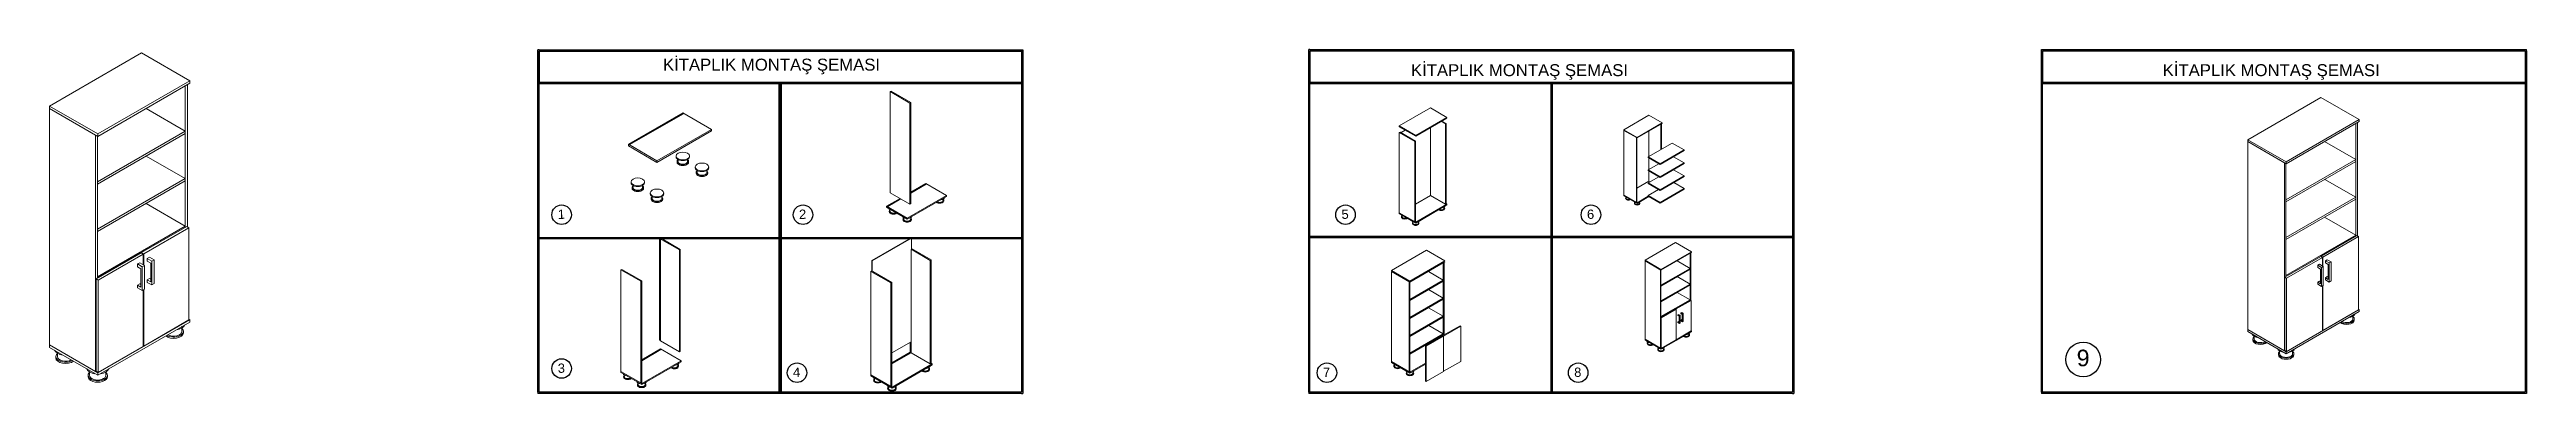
# Model space of a CAD drawing. Header units: millimetres. Extents: x -2947 to 26547, y -4851 to -1228.
# Drawn here: x 11301 to 26547, y -4851 to -2736 of the extents above; entities that cross this region are included whole.
import ezdxf

# ---------------------------------------------------------------- set-up
doc = ezdxf.new("R2010")
doc.units = ezdxf.units.MM
doc.styles.get("Standard").update_dxf_attribs({"font": 'arial.ttf'})

msp = doc.modelspace()

# ---------------------------------------------------------------- texts
for s, height, p in [('1', 57.1, (14430, -3778, -1134)), ('2', 57.1, (15915, -3778, -1134)), ('5', 57.1, (19254, -3778, -1134)), ('6', 57.1, (20765, -3778, -1134)), ('3', 57.1, (14430, -4725, -1134)), ('4', 57.1, (15878, -4750, -1134)), ('7', 57.1, (19140, -4750, -1134)), ('8', 57.1, (20686, -4750, -1134)), ('9', 102, (23780, -4685, -1134))]:
    msp.add_text(s, height=height, rotation=1.1855).set_placement(p)
at = {"char_height": 73.56, "attachment_point": 1}
for insert in [(15077, -2792, -1134), (19681, -2826, -1134), (24308, -2826, -1134)]:
    msp.add_mtext_dynamic_manual_height_columns('KİTAPLIK MONTAŞ ŞEMASI', width=1470.69, gutter_width=368, heights=[0], dxfattribs=dict(at, insert=insert))

# ---------------------------------------------------------------- linework, layer by layer
for p, q in [((14307, -2744, -1134), (14307, -2738, -1134)), ((14314, -2738, -1134), (14307, -2738, -1134)), ((14307, -4844, -1134), (14307, -2744, -1134)), ((14314, -2738, -1134), (17284, -2738, -1134)), ((14314, -4844, -1134), (14314, -2744, -1134)), ((14314, -2744, -1134), (14314, -2944, -1134)), ((17284, -2738, -1134), (17292, -2738, -1134)), ((17284, -2744, -1134), (17284, -4844, -1134)), ((17292, -2738, -1134), (17292, -2744, -1134)), ((17292, -2744, -1134), (17292, -4844, -1134)), ((19052, -2744, -1134), (19052, -2736, -1134)), ((19059, -2736, -1134), (19052, -2736, -1134)), ((19052, -4844, -1134), (19052, -2744, -1134)), ((19059, -2736, -1134), (22029, -2736, -1134)), ((19059, -4844, -1134), (19059, -2744, -1134)), ((19059, -2744, -1134), (22029, -2744, -1134)), ((19059, -2744, -1134), (19059, -2944, -1134)), ((22029, -2736, -1134), (22037, -2736, -1134)), ((22029, -2744, -1134), (22029, -4844, -1134)), ((22037, -2744, -1134), (22037, -2736, -1134)), ((22037, -2744, -1134), (22037, -4844, -1134)), ((23562, -2736, -1134), (26547, -2736, -1134)), ((23562, -2744, -1134), (23562, -2736, -1134)), ((23562, -2744, -1134), (23562, -2944, -1134)), ((23562, -4844, -1134), (23562, -2744, -1134)), ((23569, -4844, -1134), (23569, -2744, -1134)), ((23569, -2744, -1134), (26539, -2744, -1134)), ((23569, -2744, -1134), (23569, -2944, -1134)), ((26539, -2744, -1134), (26539, -4844, -1134)), ((26547, -2744, -1134), (26547, -2736, -1134)), ((26547, -2744, -1134), (26547, -4844, -1134)), ((14314, -2746, -1134), (17284, -2746, -1134)), ((14314, -2746, -1134), (17284, -2746, -1134)), ((14314, -2936, -1134), (17284, -2936, -1134)), ((14314, -2944, -1134), (17284, -2944, -1134)), ((15792, -4844, -1134), (15792, -2944, -1134)), ((15799, -4844, -1134), (15799, -2944, -1134)), ((15807, -4844, -1134), (15807, -2944, -1134)), ((19059, -2936, -1134), (22029, -2936, -1134)), ((19059, -2944, -1134), (22029, -2944, -1134)), ((20544, -4844, -1134), (20544, -2944, -1134)), ((20552, -4844, -1134), (20552, -2944, -1134)), ((23569, -2936, -1134), (26539, -2936, -1134)), ((23569, -2944, -1134), (26539, -2944, -1134)), ((17284, -3894, -1134), (14314, -3894, -1134)), ((17284, -3901, -1134), (14314, -3901, -1134)), ((22029, -3886, -1134), (19059, -3886, -1134)), ((22029, -3894, -1134), (19059, -3894, -1134)), ((14307, -4844, -1134), (14307, -4851, -1134)), ((14314, -4851, -1134), (14307, -4851, -1134)), ((17284, -4844, -1134), (14314, -4844, -1134)), ((17284, -4851, -1134), (14314, -4851, -1134)), ((17284, -4851, -1134), (17292, -4851, -1134)), ((17292, -4844, -1134), (17292, -4851, -1134)), ((19052, -4844, -1134), (19052, -4851, -1134)), ((19059, -4851, -1134), (19052, -4851, -1134)), ((22029, -4844, -1134), (19059, -4844, -1134)), ((22029, -4851, -1134), (19059, -4851, -1134)), ((22029, -4851, -1134), (22037, -4851, -1134)), ((22037, -4844, -1134), (22037, -4851, -1134)), ((23562, -4844, -1134), (23562, -4851, -1134)), ((26547, -4851, -1134), (23562, -4851, -1134)), ((26539, -4844, -1134), (23569, -4844, -1134)), ((26547, -4844, -1134), (26547, -4851, -1134))]:
    msp.add_line(p, q)
at = {"color": 0, "linetype": 'Continuous', "lineweight": 0, "extrusion": (1.11022e-16, 0.816497, 0.57735)}
for p, q in [((11867, -2757, -1134), (11301, -3084, -1134)), ((12164, -2929, -1134), (11867, -2757, -1134)), ((11598, -3255, -1134), (12164, -2929, -1134)), ((12164, -2943, -1134), (11598, -3270, -1134)), ((12137, -3830, -1134), (12137, -2959, -1134)), ((12150, -2951, -1134), (12150, -3827, -1134)), ((12164, -2929, -1134), (12164, -2943, -1134)), ((16476, -2995, -1134), (16481, -2992, -1134)), ((16476, -3617, -1134), (16476, -2995, -1134)), ((16476, -2995, -1134), (16597, -3065, -1134)), ((16602, -3062, -1134), (16481, -2992, -1134)), ((25282, -3031, -1134), (24832, -3291, -1134)), ((25518, -3167, -1134), (25282, -3031, -1134)), ((11301, -3084, -1134), (11598, -3255, -1134)), ((11301, -3084, -1134), (11301, -3098, -1134)), ((11301, -4553, -1134), (11301, -3098, -1134)), ((11301, -3098, -1134), (11584, -3262, -1134)), ((11598, -3270, -1134), (11301, -3098, -1134)), ((11895, -3098, -1134), (12137, -3238, -1134)), ((15199, -3126, -1134), (14864, -3319, -1134)), ((14872, -3320, -1134), (15200, -3130, -1134)), ((15203, -3132, -1134), (14874, -3321, -1134)), ((15375, -3227, -1134), (15199, -3126, -1134)), ((15200, -3130, -1134), (15203, -3132, -1134)), ((15200, -3130, -1134), (15200, -3133, -1134)), ((16597, -3065, -1134), (16602, -3062, -1134)), ((16597, -3065, -1134), (16597, -3687, -1134)), ((16602, -3683, -1134), (16602, -3062, -1134)), ((19801, -3095, -1134), (19609, -3206, -1134)), ((19710, -3264, -1134), (19902, -3153, -1134)), ((19902, -3158, -1134), (19710, -3269, -1134)), ((19902, -3153, -1134), (19801, -3095, -1134)), ((19893, -3193, -1134), (19867, -3179, -1134)), ((19871, -3176, -1134), (19897, -3191, -1134)), ((19897, -3191, -1134), (19893, -3193, -1134)), ((19893, -3687, -1134), (19893, -3193, -1134)), ((19897, -3191, -1134), (19897, -3684, -1134)), ((21146, -3140, -1134), (20992, -3229, -1134)), ((21073, -3276, -1134), (21228, -3187, -1134)), ((21228, -3191, -1134), (21073, -3280, -1134)), ((21228, -3187, -1134), (21146, -3140, -1134)), ((21220, -3351, -1134), (21220, -3195, -1134)), ((21224, -3193, -1134), (21224, -3349, -1134)), ((21228, -3187, -1134), (21228, -3191, -1134)), ((25068, -3427, -1134), (25518, -3167, -1134)), ((25518, -3179, -1134), (25068, -3439, -1134)), ((25497, -3884, -1134), (25497, -3191, -1134)), ((25507, -3185, -1134), (25507, -3881, -1134)), ((25518, -3167, -1134), (25518, -3179, -1134)), ((11584, -3262, -1134), (11584, -4717, -1134)), ((12137, -3238, -1134), (11597, -3550, -1134)), ((11597, -3565, -1134), (12137, -3253, -1134)), ((11597, -4142, -1134), (11597, -3269, -1134)), ((11598, -3255, -1134), (11598, -3270, -1134)), ((12137, -3238, -1134), (12137, -3253, -1134)), ((14864, -3319, -1134), (15040, -3421, -1134)), ((14864, -3328, -1134), (14864, -3319, -1134)), ((15040, -3430, -1134), (14864, -3328, -1134)), ((14874, -3321, -1134), (14872, -3320, -1134)), ((15040, -3421, -1134), (15375, -3227, -1134)), ((15375, -3236, -1134), (15040, -3430, -1134)), ((15375, -3236, -1134), (15375, -3227, -1134)), ((19609, -3206, -1134), (19710, -3264, -1134)), ((19609, -3206, -1134), (19609, -3211, -1134)), ((19710, -3269, -1134), (19609, -3211, -1134)), ((19609, -3246, -1134), (19614, -3244, -1134)), ((19609, -3740, -1134), (19609, -3246, -1134)), ((19609, -3246, -1134), (19705, -3302, -1134)), ((19709, -3299, -1134), (19614, -3244, -1134)), ((19618, -3247, -1134), (19645, -3231, -1134)), ((19646, -3232, -1134), (19620, -3247, -1134)), ((19705, -3302, -1134), (19709, -3299, -1134)), ((19705, -3302, -1134), (19705, -3795, -1134)), ((19709, -3793, -1134), (19709, -3299, -1134)), ((19710, -3264, -1134), (19710, -3269, -1134)), ((19801, -3217, -1134), (19801, -3634, -1134)), ((20992, -3229, -1134), (21073, -3276, -1134)), ((20992, -3229, -1134), (20992, -3233, -1134)), ((20992, -3631, -1134), (20992, -3233, -1134)), ((20992, -3233, -1134), (21069, -3278, -1134)), ((21073, -3280, -1134), (20992, -3233, -1134)), ((21069, -3278, -1134), (21069, -3676, -1134)), ((21072, -3674, -1134), (21072, -3280, -1134)), ((21073, -3276, -1134), (21073, -3280, -1134)), ((21141, -3396, -1134), (21289, -3311, -1134)), ((21146, -3238, -1134), (21146, -3393, -1134)), ((21362, -3353, -1134), (21215, -3439, -1134)), ((21289, -3311, -1134), (21362, -3353, -1134)), ((21362, -3353, -1134), (21362, -3357, -1134)), ((24832, -3291, -1134), (25068, -3427, -1134)), ((24832, -3291, -1134), (24832, -3302, -1134)), ((25068, -3439, -1134), (24832, -3302, -1134)), ((24832, -4459, -1134), (24832, -3302, -1134)), ((24832, -3302, -1134), (25057, -3432, -1134)), ((25304, -3302, -1134), (25497, -3413, -1134)), ((11897, -3391, -1134), (12137, -3530, -1134)), ((15040, -3430, -1134), (15040, -3421, -1134)), ((15158, -3395, -1134), (15158, -3391, -1134)), ((15164, -3424, -1134), (15164, -3429, -1134)), ((15170, -3412, -1134), (15170, -3424, -1134)), ((15229, -3412, -1134), (15229, -3424, -1134)), ((15235, -3424, -1134), (15235, -3429, -1134)), ((15241, -3395, -1134), (15241, -3391, -1134)), ((15275, -3463, -1134), (15275, -3458, -1134)), ((15281, -3492, -1134), (15281, -3497, -1134)), ((15287, -3480, -1134), (15287, -3492, -1134)), ((15346, -3480, -1134), (15346, -3492, -1134)), ((15352, -3492, -1134), (15352, -3497, -1134)), ((15358, -3463, -1134), (15358, -3458, -1134)), ((21215, -3439, -1134), (21141, -3396, -1134)), ((21141, -3396, -1134), (21141, -3400, -1134)), ((21141, -3400, -1134), (21215, -3443, -1134)), ((21141, -3476, -1134), (21207, -3438, -1134)), ((21215, -3519, -1134), (21141, -3476, -1134)), ((21141, -3476, -1134), (21141, -3480, -1134)), ((21141, -3480, -1134), (21215, -3523, -1134)), ((21146, -3403, -1134), (21146, -3473, -1134)), ((21146, -3483, -1134), (21146, -3546, -1134)), ((21215, -3443, -1134), (21362, -3357, -1134)), ((21362, -3433, -1134), (21215, -3519, -1134)), ((21215, -3523, -1134), (21362, -3437, -1134)), ((21215, -3439, -1134), (21215, -3443, -1134)), ((21297, -3395, -1134), (21362, -3433, -1134)), ((21297, -3475, -1134), (21362, -3513, -1134)), ((21362, -3433, -1134), (21362, -3437, -1134)), ((25057, -3432, -1134), (25057, -4589, -1134)), ((25497, -3413, -1134), (25067, -3661, -1134)), ((25067, -3673, -1134), (25497, -3425, -1134)), ((25067, -4132, -1134), (25067, -3438, -1134)), ((25068, -3427, -1134), (25068, -3439, -1134)), ((25497, -3413, -1134), (25497, -3425, -1134)), ((12137, -3530, -1134), (11597, -3841, -1134)), ((11597, -3856, -1134), (12137, -3544, -1134)), ((11597, -3550, -1134), (11597, -3565, -1134)), ((12137, -3530, -1134), (12137, -3544, -1134)), ((14881, -3555, -1134), (14881, -3550, -1134)), ((14887, -3584, -1134), (14887, -3589, -1134)), ((14893, -3572, -1134), (14893, -3584, -1134)), ((14952, -3572, -1134), (14952, -3584, -1134)), ((14958, -3584, -1134), (14958, -3589, -1134)), ((14964, -3555, -1134), (14964, -3550, -1134)), ((14998, -3623, -1134), (14998, -3618, -1134)), ((15004, -3652, -1134), (15004, -3657, -1134)), ((15010, -3640, -1134), (15010, -3652, -1134)), ((15069, -3640, -1134), (15069, -3652, -1134)), ((15075, -3652, -1134), (15075, -3657, -1134)), ((15081, -3623, -1134), (15081, -3618, -1134)), ((16536, -3652, -1134), (16453, -3699, -1134)), ((16459, -3700, -1134), (16539, -3654, -1134)), ((16541, -3655, -1134), (16461, -3701, -1134)), ((16597, -3687, -1134), (16476, -3617, -1134)), ((16580, -3773, -1134), (16822, -3633, -1134)), ((16822, -3639, -1134), (16580, -3779, -1134)), ((16695, -3560, -1134), (16602, -3614, -1134)), ((16602, -3618, -1134), (16696, -3563, -1134)), ((16698, -3564, -1134), (16602, -3620, -1134)), ((16822, -3633, -1134), (16695, -3560, -1134)), ((16696, -3563, -1134), (16698, -3564, -1134)), ((16696, -3563, -1134), (16696, -3565, -1134)), ((16801, -3655, -1134), (16801, -3664, -1134)), ((16822, -3639, -1134), (16822, -3633, -1134)), ((19801, -3634, -1134), (19709, -3687, -1134)), ((19801, -3634, -1134), (19893, -3687, -1134)), ((21069, -3676, -1134), (20992, -3631, -1134)), ((20992, -3631, -1134), (21073, -3678, -1134)), ((20992, -3635, -1134), (20992, -3631, -1134)), ((21073, -3682, -1134), (20992, -3635, -1134)), ((21002, -3651, -1134), (21002, -3653, -1134)), ((21005, -3645, -1134), (21005, -3651, -1134)), ((21146, -3546, -1134), (21072, -3588, -1134)), ((21073, -3678, -1134), (21142, -3638, -1134)), ((21145, -3640, -1134), (21073, -3682, -1134)), ((21141, -3556, -1134), (21207, -3518, -1134)), ((21215, -3599, -1134), (21141, -3556, -1134)), ((21141, -3556, -1134), (21141, -3560, -1134)), ((21141, -3560, -1134), (21215, -3603, -1134)), ((21141, -3634, -1134), (21205, -3597, -1134)), ((21215, -3676, -1134), (21141, -3634, -1134)), ((21141, -3634, -1134), (21141, -3638, -1134)), ((21141, -3638, -1134), (21215, -3680, -1134)), ((21146, -3546, -1134), (21153, -3549, -1134)), ((21362, -3513, -1134), (21215, -3599, -1134)), ((21215, -3603, -1134), (21362, -3517, -1134)), ((21215, -3519, -1134), (21215, -3523, -1134)), ((21362, -3591, -1134), (21215, -3676, -1134)), ((21215, -3680, -1134), (21362, -3595, -1134)), ((21215, -3599, -1134), (21215, -3603, -1134)), ((21299, -3554, -1134), (21362, -3591, -1134)), ((21362, -3513, -1134), (21362, -3517, -1134)), ((21362, -3591, -1134), (21362, -3595, -1134)), ((25497, -3645, -1134), (25067, -3893, -1134)), ((25067, -3905, -1134), (25497, -3657, -1134)), ((25306, -3535, -1134), (25497, -3645, -1134)), ((25497, -3645, -1134), (25497, -3657, -1134)), ((11897, -3683, -1134), (12137, -3822, -1134)), ((16453, -3699, -1134), (16580, -3773, -1134)), ((16453, -3706, -1134), (16453, -3699, -1134)), ((16580, -3779, -1134), (16453, -3706, -1134)), ((16461, -3701, -1134), (16459, -3700, -1134)), ((16470, -3730, -1134), (16470, -3734, -1134)), ((16474, -3721, -1134), (16474, -3730, -1134)), ((16555, -3779, -1134), (16555, -3783, -1134)), ((16559, -3770, -1134), (16559, -3779, -1134)), ((16580, -3779, -1134), (16580, -3773, -1134)), ((16597, -3687, -1134), (16602, -3683, -1134)), ((16602, -3770, -1134), (16602, -3779, -1134)), ((16606, -3779, -1134), (16606, -3783, -1134)), ((16805, -3664, -1134), (16805, -3667, -1134)), ((19609, -3740, -1134), (19710, -3798, -1134)), ((19609, -3745, -1134), (19609, -3740, -1134)), ((19705, -3795, -1134), (19609, -3740, -1134)), ((19710, -3803, -1134), (19609, -3745, -1134)), ((19622, -3764, -1134), (19622, -3767, -1134)), ((19626, -3757, -1134), (19626, -3764, -1134)), ((19690, -3803, -1134), (19690, -3806, -1134)), ((19693, -3796, -1134), (19693, -3803, -1134)), ((19705, -3795, -1134), (19709, -3793, -1134)), ((19710, -3798, -1134), (19902, -3687, -1134)), ((19902, -3692, -1134), (19710, -3803, -1134)), ((19710, -3803, -1134), (19710, -3798, -1134)), ((19727, -3796, -1134), (19727, -3803, -1134)), ((19730, -3803, -1134), (19730, -3806, -1134)), ((19885, -3705, -1134), (19885, -3712, -1134)), ((19889, -3712, -1134), (19889, -3714, -1134)), ((19897, -3684, -1134), (19893, -3687, -1134)), ((19902, -3687, -1134), (19897, -3684, -1134)), ((19902, -3692, -1134), (19902, -3687, -1134)), ((21056, -3682, -1134), (21056, -3684, -1134)), ((21059, -3676, -1134), (21059, -3682, -1134)), ((21069, -3676, -1134), (21072, -3674, -1134)), ((21073, -3682, -1134), (21073, -3678, -1134)), ((21086, -3676, -1134), (21086, -3682, -1134)), ((21089, -3682, -1134), (21089, -3684, -1134)), ((21215, -3676, -1134), (21215, -3680, -1134)), ((25067, -3661, -1134), (25067, -3673, -1134)), ((25305, -3767, -1134), (25497, -3878, -1134)), ((12137, -3822, -1134), (11597, -4134, -1134)), ((11597, -3841, -1134), (11597, -3856, -1134)), ((11868, -3985, -1134), (12146, -3825, -1134)), ((12159, -3832, -1134), (11881, -3992, -1134)), ((12137, -3822, -1134), (12137, -3830, -1134)), ((12146, -3825, -1134), (12159, -3832, -1134)), ((12159, -3832, -1134), (12159, -4399, -1134)), ((15062, -3895, -1134), (15056, -3898, -1134)), ((15178, -3969, -1134), (15056, -3898, -1134)), ((15056, -3898, -1134), (15056, -4524, -1134)), ((15060, -4526, -1134), (15060, -3903, -1134)), ((15060, -3903, -1134), (15061, -3904, -1134)), ((15061, -3904, -1134), (15061, -4527, -1134)), ((15062, -3895, -1134), (15183, -3965, -1134)), ((16363, -4034, -1134), (16605, -3895, -1134)), ((16607, -3896, -1134), (16365, -4035, -1134)), ((16605, -3895, -1134), (16607, -3896, -1134)), ((16607, -3896, -1134), (16607, -3963, -1134)), ((16607, -3960, -1134), (16728, -4030, -1134)), ((21309, -3923, -1134), (21122, -4031, -1134)), ((21408, -3980, -1134), (21309, -3923, -1134)), ((25497, -3878, -1134), (25067, -4126, -1134)), ((25067, -3893, -1134), (25067, -3905, -1134)), ((25283, -4007, -1134), (25504, -3880, -1134)), ((25514, -3886, -1134), (25293, -4013, -1134)), ((25497, -3878, -1134), (25497, -3884, -1134)), ((25504, -3880, -1134), (25514, -3886, -1134)), ((25514, -3886, -1134), (25514, -4337, -1134)), ((11588, -4147, -1134), (11866, -3987, -1134)), ((11878, -3994, -1134), (11600, -4155, -1134)), ((11843, -4055, -1134), (11857, -4047, -1134)), ((11843, -4055, -1134), (11843, -4072, -1134)), ((11843, -4055, -1134), (11871, -4072, -1134)), ((11843, -4072, -1134), (11864, -4084, -1134)), ((11885, -4064, -1134), (11857, -4047, -1134)), ((11864, -4198, -1134), (11864, -4084, -1134)), ((11866, -3987, -1134), (11878, -3994, -1134)), ((11881, -3992, -1134), (11868, -3985, -1134)), ((11868, -3985, -1134), (11868, -3988, -1134)), ((11871, -4072, -1134), (11885, -4064, -1134)), ((11871, -4219, -1134), (11871, -4072, -1134)), ((11878, -3994, -1134), (11878, -4059, -1134)), ((11881, -3992, -1134), (11881, -4061, -1134)), ((11885, -4210, -1134), (11885, -4064, -1134)), ((11902, -4021, -1134), (11916, -4013, -1134)), ((11902, -4021, -1134), (11902, -4037, -1134)), ((11902, -4021, -1134), (11931, -4037, -1134)), ((11902, -4037, -1134), (11924, -4050, -1134)), ((11945, -4029, -1134), (11916, -4013, -1134)), ((11924, -4164, -1134), (11924, -4050, -1134)), ((11931, -4037, -1134), (11945, -4029, -1134)), ((11931, -4184, -1134), (11931, -4037, -1134)), ((11945, -4176, -1134), (11945, -4029, -1134)), ((14818, -4091, -1134), (14824, -4088, -1134)), ((14818, -4717, -1134), (14818, -4091, -1134)), ((14818, -4091, -1134), (14940, -4161, -1134)), ((14946, -4158, -1134), (14824, -4088, -1134)), ((15183, -3965, -1134), (15178, -3969, -1134)), ((15178, -4595, -1134), (15178, -3969, -1134)), ((15183, -3965, -1134), (15183, -4591, -1134)), ((16357, -4101, -1134), (16362, -4098, -1134)), ((16357, -4737, -1134), (16357, -4101, -1134)), ((16357, -4101, -1134), (16480, -4172, -1134)), ((16363, -4098, -1134), (16362, -4098, -1134)), ((16365, -4035, -1134), (16363, -4034, -1134)), ((16363, -4034, -1134), (16363, -4101, -1134)), ((16365, -4035, -1134), (16365, -4102, -1134)), ((16486, -4169, -1134), (16368, -4101, -1134)), ((16722, -4033, -1134), (16604, -3964, -1134)), ((16604, -3968, -1134), (16604, -4601, -1134)), ((16728, -4030, -1134), (16722, -4033, -1134)), ((16722, -4669, -1134), (16722, -4033, -1134)), ((16728, -4030, -1134), (16728, -4666, -1134)), ((19777, -3971, -1134), (19562, -4095, -1134)), ((19562, -4095, -1134), (19675, -4161, -1134)), ((19675, -4166, -1134), (19562, -4101, -1134)), ((19562, -4655, -1134), (19562, -4101, -1134)), ((19562, -4101, -1134), (19670, -4163, -1134)), ((19675, -4161, -1134), (19890, -4036, -1134)), ((19890, -4042, -1134), (19675, -4166, -1134)), ((19890, -4036, -1134), (19777, -3971, -1134)), ((19788, -4101, -1134), (19880, -4154, -1134)), ((19880, -4494, -1134), (19880, -4048, -1134)), ((19885, -4045, -1134), (19885, -4491, -1134)), ((21122, -4031, -1134), (21220, -4088, -1134)), ((21122, -4031, -1134), (21122, -4036, -1134)), ((21220, -4093, -1134), (21122, -4036, -1134)), ((21122, -4518, -1134), (21122, -4036, -1134)), ((21122, -4036, -1134), (21216, -4090, -1134)), ((21216, -4090, -1134), (21216, -4573, -1134)), ((21220, -4088, -1134), (21408, -3980, -1134)), ((21408, -3985, -1134), (21220, -4093, -1134)), ((21399, -4082, -1134), (21220, -4186, -1134)), ((21220, -4191, -1134), (21399, -4087, -1134)), ((21220, -4088, -1134), (21220, -4093, -1134)), ((21220, -4382, -1134), (21220, -4093, -1134)), ((21319, -4036, -1134), (21399, -4082, -1134)), ((21399, -4279, -1134), (21399, -3990, -1134)), ((21399, -4082, -1134), (21399, -4087, -1134)), ((21403, -3987, -1134), (21403, -4278, -1134)), ((21408, -3980, -1134), (21408, -3985, -1134)), ((25060, -4136, -1134), (25281, -4009, -1134)), ((25291, -4015, -1134), (25070, -4142, -1134)), ((25263, -4063, -1134), (25274, -4057, -1134)), ((25263, -4063, -1134), (25263, -4076, -1134)), ((25263, -4063, -1134), (25285, -4076, -1134)), ((25263, -4076, -1134), (25280, -4086, -1134)), ((25296, -4070, -1134), (25274, -4057, -1134)), ((25280, -4177, -1134), (25280, -4086, -1134)), ((25281, -4009, -1134), (25291, -4015, -1134)), ((25293, -4013, -1134), (25283, -4007, -1134)), ((25283, -4007, -1134), (25283, -4010, -1134)), ((25285, -4076, -1134), (25296, -4070, -1134)), ((25285, -4193, -1134), (25285, -4076, -1134)), ((25291, -4015, -1134), (25291, -4067, -1134)), ((25293, -4013, -1134), (25293, -4068, -1134)), ((25296, -4187, -1134), (25296, -4070, -1134)), ((25310, -4036, -1134), (25321, -4029, -1134)), ((25310, -4036, -1134), (25310, -4049, -1134)), ((25310, -4036, -1134), (25332, -4049, -1134)), ((25310, -4049, -1134), (25327, -4059, -1134)), ((25344, -4042, -1134), (25321, -4029, -1134)), ((25327, -4150, -1134), (25327, -4059, -1134)), ((25332, -4049, -1134), (25344, -4042, -1134)), ((25332, -4166, -1134), (25332, -4049, -1134)), ((25344, -4159, -1134), (25344, -4042, -1134)), ((11600, -4155, -1134), (11588, -4147, -1134)), ((11588, -4147, -1134), (11588, -4715, -1134)), ((11597, -4134, -1134), (11597, -4142, -1134)), ((11600, -4155, -1134), (11600, -4722, -1134)), ((11843, -4186, -1134), (11857, -4178, -1134)), ((11864, -4198, -1134), (11843, -4186, -1134)), ((11843, -4186, -1134), (11843, -4202, -1134)), ((11843, -4202, -1134), (11871, -4219, -1134)), ((11857, -4178, -1134), (11864, -4182, -1134)), ((11885, -4210, -1134), (11871, -4219, -1134)), ((11878, -4215, -1134), (11878, -4562, -1134)), ((11881, -4213, -1134), (11881, -4560, -1134)), ((11902, -4152, -1134), (11916, -4144, -1134)), ((11924, -4164, -1134), (11902, -4152, -1134)), ((11902, -4152, -1134), (11902, -4168, -1134)), ((11902, -4168, -1134), (11931, -4184, -1134)), ((11916, -4144, -1134), (11924, -4148, -1134)), ((11945, -4176, -1134), (11931, -4184, -1134)), ((14940, -4161, -1134), (14946, -4158, -1134)), ((14940, -4161, -1134), (14940, -4787, -1134)), ((14946, -4784, -1134), (14946, -4158, -1134)), ((16480, -4172, -1134), (16486, -4169, -1134)), ((16480, -4172, -1134), (16480, -4809, -1134)), ((16486, -4806, -1134), (16486, -4169, -1134)), ((19670, -4163, -1134), (19670, -4718, -1134)), ((19880, -4154, -1134), (19674, -4273, -1134)), ((19674, -4279, -1134), (19880, -4160, -1134)), ((19674, -4715, -1134), (19674, -4166, -1134)), ((19880, -4265, -1134), (19674, -4384, -1134)), ((19675, -4161, -1134), (19675, -4166, -1134)), ((19789, -4213, -1134), (19880, -4265, -1134)), ((19880, -4154, -1134), (19880, -4160, -1134)), ((19880, -4265, -1134), (19880, -4271, -1134)), ((21399, -4179, -1134), (21220, -4282, -1134)), ((21220, -4287, -1134), (21399, -4184, -1134)), ((21220, -4186, -1134), (21220, -4191, -1134)), ((21319, -4133, -1134), (21399, -4179, -1134)), ((21319, -4230, -1134), (21399, -4276, -1134)), ((21399, -4179, -1134), (21399, -4184, -1134)), ((25070, -4142, -1134), (25060, -4136, -1134)), ((25060, -4136, -1134), (25060, -4588, -1134)), ((25067, -4126, -1134), (25067, -4132, -1134)), ((25070, -4142, -1134), (25070, -4593, -1134)), ((25263, -4167, -1134), (25274, -4161, -1134)), ((25280, -4177, -1134), (25263, -4167, -1134)), ((25263, -4167, -1134), (25263, -4180, -1134)), ((25263, -4180, -1134), (25285, -4193, -1134)), ((25274, -4161, -1134), (25280, -4164, -1134)), ((25296, -4187, -1134), (25285, -4193, -1134)), ((25291, -4190, -1134), (25291, -4466, -1134)), ((25293, -4189, -1134), (25293, -4465, -1134)), ((25310, -4140, -1134), (25321, -4133, -1134)), ((25327, -4150, -1134), (25310, -4140, -1134)), ((25310, -4140, -1134), (25310, -4153, -1134)), ((25310, -4153, -1134), (25332, -4166, -1134)), ((25321, -4133, -1134), (25327, -4137, -1134)), ((25344, -4159, -1134), (25332, -4166, -1134)), ((11598, -4725, -1134), (12164, -4398, -1134)), ((12164, -4413, -1134), (11598, -4740, -1134)), ((11881, -4560, -1134), (12159, -4399, -1134)), ((12164, -4398, -1134), (12159, -4395, -1134)), ((12164, -4413, -1134), (12164, -4398, -1134)), ((19674, -4390, -1134), (19880, -4271, -1134)), ((19674, -4273, -1134), (19674, -4279, -1134)), ((19880, -4377, -1134), (19674, -4495, -1134)), ((19674, -4501, -1134), (19880, -4382, -1134)), ((19674, -4384, -1134), (19674, -4390, -1134)), ((19789, -4324, -1134), (19880, -4377, -1134)), ((19880, -4377, -1134), (19880, -4382, -1134)), ((21217, -4384, -1134), (21309, -4331, -1134)), ((21221, -4386, -1134), (21217, -4384, -1134)), ((21217, -4384, -1134), (21217, -4572, -1134)), ((21399, -4276, -1134), (21220, -4379, -1134)), ((21220, -4282, -1134), (21220, -4287, -1134)), ((21220, -4379, -1134), (21220, -4382, -1134)), ((21313, -4333, -1134), (21221, -4386, -1134)), ((21221, -4386, -1134), (21221, -4574, -1134)), ((21309, -4331, -1134), (21313, -4333, -1134)), ((21310, -4330, -1134), (21402, -4277, -1134)), ((21314, -4332, -1134), (21310, -4330, -1134)), ((21310, -4330, -1134), (21310, -4331, -1134)), ((21313, -4333, -1134), (21313, -4521, -1134)), ((21406, -4279, -1134), (21314, -4332, -1134)), ((21314, -4332, -1134), (21314, -4521, -1134)), ((21323, -4368, -1134), (21328, -4365, -1134)), ((21323, -4368, -1134), (21323, -4373, -1134)), ((21323, -4368, -1134), (21333, -4373, -1134)), ((21323, -4373, -1134), (21331, -4377, -1134)), ((21323, -4411, -1134), (21328, -4408, -1134)), ((21331, -4415, -1134), (21323, -4411, -1134)), ((21323, -4411, -1134), (21323, -4416, -1134)), ((21323, -4416, -1134), (21333, -4422, -1134)), ((21338, -4370, -1134), (21328, -4365, -1134)), ((21328, -4408, -1134), (21331, -4410, -1134)), ((21331, -4415, -1134), (21331, -4377, -1134)), ((21333, -4373, -1134), (21338, -4370, -1134)), ((21333, -4422, -1134), (21333, -4373, -1134)), ((21338, -4419, -1134), (21333, -4422, -1134)), ((21338, -4419, -1134), (21338, -4370, -1134)), ((21343, -4356, -1134), (21348, -4354, -1134)), ((21343, -4356, -1134), (21343, -4362, -1134)), ((21343, -4356, -1134), (21353, -4362, -1134)), ((21343, -4362, -1134), (21350, -4366, -1134)), ((21343, -4400, -1134), (21348, -4397, -1134)), ((21350, -4404, -1134), (21343, -4400, -1134)), ((21343, -4400, -1134), (21343, -4405, -1134)), ((21343, -4405, -1134), (21353, -4410, -1134)), ((21357, -4359, -1134), (21348, -4354, -1134)), ((21348, -4397, -1134), (21350, -4398, -1134)), ((21350, -4404, -1134), (21350, -4366, -1134)), ((21353, -4362, -1134), (21357, -4359, -1134)), ((21353, -4410, -1134), (21353, -4362, -1134)), ((21357, -4408, -1134), (21353, -4410, -1134)), ((21357, -4408, -1134), (21357, -4359, -1134)), ((21399, -4276, -1134), (21399, -4279, -1134)), ((21402, -4277, -1134), (21406, -4279, -1134)), ((21406, -4279, -1134), (21406, -4467, -1134)), ((25068, -4596, -1134), (25518, -4336, -1134)), ((25518, -4348, -1134), (25068, -4607, -1134)), ((25293, -4465, -1134), (25514, -4337, -1134)), ((25479, -4377, -1134), (25479, -4393, -1134)), ((25487, -4393, -1134), (25487, -4400, -1134)), ((25518, -4336, -1134), (25514, -4334, -1134)), ((25518, -4348, -1134), (25518, -4336, -1134)), ((11301, -4553, -1134), (11598, -4725, -1134)), ((11301, -4568, -1134), (11301, -4553, -1134)), ((11584, -4717, -1134), (11301, -4553, -1134)), ((11598, -4740, -1134), (11301, -4568, -1134)), ((11600, -4722, -1134), (11878, -4562, -1134)), ((11878, -4558, -1134), (11881, -4560, -1134)), ((12115, -4449, -1134), (12115, -4470, -1134)), ((12125, -4470, -1134), (12125, -4478, -1134)), ((15056, -4524, -1134), (15060, -4526, -1134)), ((15061, -4525, -1134), (15060, -4526, -1134)), ((15061, -4527, -1134), (15178, -4595, -1134)), ((16604, -4534, -1134), (16486, -4602, -1134)), ((16599, -4537, -1134), (16599, -4598, -1134)), ((16602, -4600, -1134), (16602, -4535, -1134)), ((19880, -4485, -1134), (19674, -4603, -1134)), ((19674, -4609, -1134), (19880, -4490, -1134)), ((19674, -4495, -1134), (19674, -4501, -1134)), ((19770, -4558, -1134), (19876, -4497, -1134)), ((19775, -4561, -1134), (19770, -4558, -1134)), ((19770, -4558, -1134), (19770, -4774, -1134)), ((19881, -4499, -1134), (19775, -4561, -1134)), ((19775, -4561, -1134), (19775, -4777, -1134)), ((19789, -4543, -1134), (19792, -4545, -1134)), ((19792, -4433, -1134), (19880, -4485, -1134)), ((19876, -4497, -1134), (19881, -4499, -1134)), ((19877, -4496, -1134), (19983, -4435, -1134)), ((19882, -4499, -1134), (19877, -4496, -1134)), ((19877, -4496, -1134), (19877, -4497, -1134)), ((19880, -4485, -1134), (19880, -4490, -1134)), ((19881, -4499, -1134), (19881, -4716, -1134)), ((19988, -4438, -1134), (19882, -4499, -1134)), ((19882, -4499, -1134), (19882, -4715, -1134)), ((19983, -4435, -1134), (19988, -4438, -1134)), ((19988, -4438, -1134), (19988, -4654, -1134)), ((21122, -4518, -1134), (21220, -4575, -1134)), ((21122, -4523, -1134), (21122, -4518, -1134)), ((21216, -4573, -1134), (21122, -4518, -1134)), ((21220, -4580, -1134), (21122, -4523, -1134)), ((21135, -4542, -1134), (21135, -4545, -1134)), ((21138, -4535, -1134), (21138, -4542, -1134)), ((21204, -4573, -1134), (21204, -4580, -1134)), ((21216, -4573, -1134), (21217, -4572, -1134)), ((21217, -4572, -1134), (21221, -4574, -1134)), ((21220, -4575, -1134), (21408, -4467, -1134)), ((21408, -4472, -1134), (21220, -4580, -1134)), ((21221, -4574, -1134), (21313, -4521, -1134)), ((21237, -4573, -1134), (21237, -4580, -1134)), ((21313, -4520, -1134), (21314, -4521, -1134)), ((21314, -4521, -1134), (21406, -4467, -1134)), ((21392, -4484, -1134), (21392, -4491, -1134)), ((21395, -4491, -1134), (21395, -4494, -1134)), ((21408, -4467, -1134), (21406, -4466, -1134)), ((21408, -4472, -1134), (21408, -4467, -1134)), ((25057, -4589, -1134), (24832, -4459, -1134)), ((24832, -4459, -1134), (25068, -4596, -1134)), ((24832, -4471, -1134), (24832, -4459, -1134)), ((25068, -4607, -1134), (24832, -4471, -1134)), ((24863, -4516, -1134), (24863, -4523, -1134)), ((24871, -4500, -1134), (24871, -4516, -1134)), ((25070, -4593, -1134), (25291, -4466, -1134)), ((25291, -4463, -1134), (25293, -4465, -1134)), ((11340, -4625, -1134), (11340, -4633, -1134)), ((11350, -4605, -1134), (11350, -4625, -1134)), ((11548, -4719, -1134), (11548, -4740, -1134)), ((11584, -4717, -1134), (11588, -4715, -1134)), ((11588, -4715, -1134), (11600, -4722, -1134)), ((11598, -4740, -1134), (11598, -4725, -1134)), ((11648, -4719, -1134), (11648, -4740, -1134)), ((14940, -4787, -1134), (14818, -4717, -1134)), ((14818, -4717, -1134), (14946, -4791, -1134)), ((14818, -4723, -1134), (14818, -4717, -1134)), ((14946, -4797, -1134), (14818, -4723, -1134)), ((15062, -4577, -1134), (14946, -4644, -1134)), ((14946, -4647, -1134), (15062, -4580, -1134)), ((15064, -4581, -1134), (14946, -4650, -1134)), ((14946, -4791, -1134), (15190, -4650, -1134)), ((15190, -4657, -1134), (14946, -4797, -1134)), ((15190, -4650, -1134), (15062, -4577, -1134)), ((15062, -4580, -1134), (15064, -4581, -1134)), ((15062, -4580, -1134), (15062, -4582, -1134)), ((15168, -4672, -1134), (15168, -4681, -1134)), ((15173, -4681, -1134), (15173, -4685, -1134)), ((15183, -4591, -1134), (15178, -4595, -1134)), ((15190, -4657, -1134), (15190, -4650, -1134)), ((16599, -4598, -1134), (16486, -4663, -1134)), ((16486, -4667, -1134), (16604, -4599, -1134)), ((16604, -4601, -1134), (16486, -4669, -1134)), ((16487, -4812, -1134), (16734, -4670, -1134)), ((16734, -4676, -1134), (16487, -4819, -1134)), ((16599, -4598, -1134), (16602, -4600, -1134)), ((16604, -4599, -1134), (16602, -4600, -1134)), ((16604, -4601, -1134), (16722, -4669, -1134)), ((16713, -4692, -1134), (16713, -4701, -1134)), ((16717, -4701, -1134), (16717, -4705, -1134)), ((16728, -4666, -1134), (16722, -4669, -1134)), ((16734, -4670, -1134), (16728, -4666, -1134)), ((16734, -4676, -1134), (16734, -4670, -1134)), ((19562, -4655, -1134), (19675, -4721, -1134)), ((19562, -4661, -1134), (19562, -4655, -1134)), ((19670, -4718, -1134), (19562, -4655, -1134)), ((19675, -4726, -1134), (19562, -4661, -1134)), ((19577, -4683, -1134), (19577, -4686, -1134)), ((19580, -4675, -1134), (19580, -4683, -1134)), ((19656, -4718, -1134), (19656, -4726, -1134)), ((19670, -4718, -1134), (19674, -4715, -1134)), ((19674, -4603, -1134), (19674, -4609, -1134)), ((19675, -4721, -1134), (19770, -4666, -1134)), ((19770, -4671, -1134), (19675, -4726, -1134)), ((19675, -4726, -1134), (19675, -4721, -1134)), ((19694, -4718, -1134), (19694, -4726, -1134)), ((19775, -4777, -1134), (19881, -4716, -1134)), ((19881, -4714, -1134), (19882, -4715, -1134)), ((19882, -4715, -1134), (19988, -4654, -1134)), ((21200, -4580, -1134), (21200, -4583, -1134)), ((21220, -4580, -1134), (21220, -4575, -1134)), ((21240, -4580, -1134), (21240, -4583, -1134)), ((25020, -4607, -1134), (25020, -4614, -1134)), ((25028, -4591, -1134), (25028, -4607, -1134)), ((25057, -4589, -1134), (25060, -4588, -1134)), ((25060, -4588, -1134), (25070, -4593, -1134)), ((25068, -4607, -1134), (25068, -4596, -1134)), ((25108, -4591, -1134), (25108, -4607, -1134)), ((25116, -4607, -1134), (25116, -4614, -1134)), ((11538, -4740, -1134), (11538, -4748, -1134)), ((11658, -4740, -1134), (11658, -4748, -1134)), ((14835, -4748, -1134), (14835, -4751, -1134)), ((14839, -4739, -1134), (14839, -4748, -1134)), ((14920, -4797, -1134), (14920, -4801, -1134)), ((14925, -4788, -1134), (14925, -4797, -1134)), ((14940, -4787, -1134), (14946, -4784, -1134)), ((14946, -4797, -1134), (14946, -4791, -1134)), ((14968, -4788, -1134), (14968, -4797, -1134)), ((14972, -4797, -1134), (14972, -4801, -1134)), ((16357, -4737, -1134), (16487, -4812, -1134)), ((16357, -4744, -1134), (16357, -4737, -1134)), ((16480, -4809, -1134), (16357, -4737, -1134)), ((16487, -4819, -1134), (16357, -4744, -1134)), ((16374, -4769, -1134), (16374, -4772, -1134)), ((16378, -4760, -1134), (16378, -4769, -1134)), ((16460, -4819, -1134), (16460, -4822, -1134)), ((16465, -4810, -1134), (16465, -4819, -1134)), ((16480, -4809, -1134), (16486, -4806, -1134)), ((16487, -4819, -1134), (16487, -4812, -1134)), ((16509, -4810, -1134), (16509, -4819, -1134)), ((16513, -4819, -1134), (16513, -4822, -1134)), ((19652, -4726, -1134), (19652, -4729, -1134)), ((19698, -4726, -1134), (19698, -4729, -1134)), ((19770, -4774, -1134), (19775, -4777, -1134))]:
    msp.add_line(p, q, dxfattribs=at)
for centre, radius in [((14453, -3752, -1134), 60), ((15939, -3752, -1134), 60), ((19278, -3752, -1134), 60), ((20789, -3752, -1134), 60), ((23819, -4643, -1134), 107), ((14453, -4698, -1134), 60), ((15902, -4724, -1134), 60), ((19164, -4724, -1134), 60), ((20710, -4724, -1134), 60)]:
    msp.add_circle(centre, radius)
at = {"color": 0, "linetype": 'Continuous', "lineweight": 0}
for centre, major_axis, start_param, end_param in [((15199, -3391, -1134), (-41.5, 0), -2.356194, 3.926991), ((15199, -3424, -1134), (-35.6, 0), -0.585686, 3.727278), ((15317, -3458, -1134), (-41.5, 0), -2.356194, 3.926991), ((15317, -3492, -1134), (-35.6, 0), -0.585686, 3.727278), ((14922, -3550, -1134), (-41.5, 0), -2.356194, 3.926991), ((14922, -3584, -1134), (-35.6, 0), -0.585686, 3.727278), ((15040, -3618, -1134), (-41.5, 0), -2.356194, 3.926991), ((15040, -3652, -1134), (-35.6, 0), -0.585686, 3.727278), ((16780, -3664, -1134), (25.6, 0), -2.356746, 0.585686), ((16780, -3639, -1134), (29.9, 0), -0.81616, -0.754637), ((21019, -3651, -1134), (-16.4, 0), -0.585686, 2.356194), ((16496, -3730, -1134), (-25.6, 0), -0.585686, 2.356194), ((16580, -3779, -1134), (-25.6, 0), -0.585686, 3.727278), ((19643, -3764, -1134), (-20.4, 0), -0.585686, 2.356194), ((19710, -3803, -1134), (-20.4, 0), -0.585686, 3.727278), ((19868, -3712, -1134), (20.4, 0), -2.356746, 0.585686), ((19868, -3692, -1134), (23.7, 0), -0.81616, -0.754637), ((21073, -3682, -1134), (-16.4, 0), -0.585686, 3.727278), ((25439, -4393, -1134), (47.7, 0), -2.356746, 0.585686), ((25439, -4348, -1134), (55.7, 0), -0.81616, -0.754637), ((12065, -4470, -1134), (60, 0), -2.356746, 0.585686), ((12065, -4413, -1134), (70, 0), -0.81616, -0.754637), ((21155, -4542, -1134), (-19.9, 0), -0.585686, 2.356194), ((21375, -4491, -1134), (19.9, 0), -2.356746, 0.585686), ((21375, -4472, -1134), (23.2, 0), -0.81616, -0.754637), ((24911, -4516, -1134), (-47.7, 0), -0.585686, 2.356194), ((11400, -4625, -1134), (-60, 0), -0.585686, 2.356194), ((11598, -4740, -1134), (-60, 0), -0.585686, 3.727278), ((15147, -4681, -1134), (25.8, 0), -2.356746, 0.585686), ((15147, -4657, -1134), (30.1, 0), -0.81616, -0.754637), ((16691, -4701, -1134), (26.2, 0), -2.356746, 0.585686), ((16691, -4676, -1134), (30.6, 0), -0.81616, -0.754637), ((19599, -4683, -1134), (-22.9, 0), -0.585686, 2.356194), ((19675, -4726, -1134), (-22.9, 0), -0.585686, 3.727278), ((21220, -4580, -1134), (-19.9, 0), -0.585686, 3.727278), ((25068, -4607, -1134), (-47.7, 0), -0.585686, 3.727278), ((14861, -4748, -1134), (-25.8, 0), -0.585686, 2.356194), ((14946, -4797, -1134), (-25.8, 0), -0.585686, 3.727278), ((16400, -4769, -1134), (-26.2, 0), -0.585686, 2.356194), ((16487, -4819, -1134), (-26.2, 0), -0.585686, 3.727278)]:
    msp.add_ellipse(centre, major_axis=major_axis, ratio=0.57735, start_param=start_param, end_param=end_param, dxfattribs=at)
at = {"color": 0, "linetype": 'Continuous', "lineweight": 0, "extrusion": (-1.37456e-17, 2.6373e-31, -1)}
for centre in [(15199, -3395, -1134), (15317, -3463, -1134), (14922, -3555, -1134), (15040, -3623, -1134)]:
    msp.add_ellipse(centre, major_axis=(41.5, 0), ratio=0.57735, start_param=0, end_param=3.141593, dxfattribs=at)
at = {"color": 0, "linetype": 'Continuous', "lineweight": 0, "extrusion": (-1.08555e-16, 5.55112e-17, -1)}
for centre, major_axis, end_param in [((15199, -3429, -1134), (35.6, 0), 3.141593), ((15317, -3497, -1134), (35.6, 0), 3.141593), ((14922, -3589, -1134), (35.6, 0), 3.141593), ((15040, -3657, -1134), (35.6, 0), 3.141593), ((16580, -3783, -1134), (25.6, 0), 3.141593), ((19710, -3806, -1134), (20.4, 0), 3.141593), ((21073, -3684, -1134), (16.4, 0), 3.141593), ((25439, -4400, -1134), (47.7, 0), 2.524202), ((12065, -4478, -1134), (60, 0), 2.524202), ((21220, -4583, -1134), (19.9, 0), 3.141593), ((25068, -4614, -1134), (47.7, 0), 3.141593), ((11598, -4748, -1134), (60, 0), 3.141593), ((14946, -4801, -1134), (25.8, 0), 3.141593), ((16487, -4822, -1134), (26.2, 0), 3.141593), ((19675, -4729, -1134), (22.9, 0), 3.141593)]:
    msp.add_ellipse(centre, major_axis=major_axis, ratio=0.57735, start_param=0, end_param=end_param, dxfattribs=at)
at = {"color": 0, "linetype": 'Continuous', "lineweight": 0, "extrusion": (-6.80937e-17, 1.11022e-16, -1)}
for centre in [(15199, -3424, -1134), (14922, -3584, -1134)]:
    msp.add_ellipse(centre, major_axis=(29.7, 0), ratio=0.57735, start_param=0, end_param=3.141593, dxfattribs=at)
at = {"color": 0, "linetype": 'Continuous', "lineweight": 0, "extrusion": (-3.62673e-17, 1.11022e-16, -1)}
for centre, major_axis in [((15317, -3492, -1134), (29.7, 0)), ((15040, -3652, -1134), (29.7, 0)), ((25068, -4607, -1134), (39.8, 0)), ((11598, -4740, -1134), (50, 0))]:
    msp.add_ellipse(centre, major_axis=major_axis, ratio=0.57735, start_param=0, end_param=3.141593, dxfattribs=at)
at = {"color": 0, "linetype": 'Continuous', "lineweight": 0, "extrusion": (-3.35344e-17, -2.54473e-33, -1)}
for centre, major_axis in [((16780, -3643, -1134), (29.9, 0)), ((25439, -4354, -1134), (55.7, 0)), ((12065, -4421, -1134), (70, 0)), ((21375, -4475, -1134), (23.2, 0)), ((15147, -4660, -1134), (30.1, 0))]:
    msp.add_ellipse(centre, major_axis=major_axis, ratio=0.57735, start_param=0.243381, end_param=1.327415, dxfattribs=at)
at = {"color": 0, "linetype": 'Continuous', "lineweight": 0, "extrusion": (-1.66533e-16, 1.11022e-16, -1)}
for centre, major_axis in [((21019, -3637, -1134), (-19.1, 0)), ((19599, -4664, -1134), (-26.7, 0))]:
    msp.add_ellipse(centre, major_axis=major_axis, ratio=0.57735, start_param=-1.326498, end_param=-0.244299, dxfattribs=at)
at = {"color": 0, "linetype": 'Continuous', "lineweight": 0, "extrusion": (-5.49025e-17, -2.22045e-16, -1)}
for centre, major_axis in [((21019, -3653, -1134), (-16.4, 0)), ((19599, -4686, -1134), (-22.9, 0))]:
    msp.add_ellipse(centre, major_axis=major_axis, ratio=0.57735, start_param=-2.523643, end_param=0, dxfattribs=at)
at = {"color": 0, "linetype": 'Continuous', "lineweight": 0, "extrusion": (-7.3787e-17, 1.11022e-16, -1)}
for centre, major_axis in [((21019, -3651, -1134), (-13.7, 0)), ((19599, -4683, -1134), (-19, 0))]:
    msp.add_ellipse(centre, major_axis=major_axis, ratio=0.57735, start_param=-2.356194, end_param=0, dxfattribs=at)
at = {"color": 0, "linetype": 'Continuous', "lineweight": 0, "extrusion": (-2.14719e-16, -1.66533e-16, -1)}
for centre, major_axis in [((16496, -3709, -1134), (-29.9, 0)), ((19643, -3748, -1134), (-23.7, 0)), ((14861, -4727, -1134), (-30.1, 0)), ((16400, -4747, -1134), (-30.6, 0))]:
    msp.add_ellipse(centre, major_axis=major_axis, ratio=0.57735, start_param=-1.326498, end_param=-0.244299, dxfattribs=at)
at = {"color": 0, "linetype": 'Continuous', "lineweight": 0, "extrusion": (-7.62276e-17, 5.55112e-17, -1)}
for centre, major_axis in [((16496, -3734, -1134), (-25.6, 0)), ((14861, -4751, -1134), (-25.8, 0))]:
    msp.add_ellipse(centre, major_axis=major_axis, ratio=0.57735, start_param=-2.523643, end_param=0, dxfattribs=at)
at = {"color": 0, "linetype": 'Continuous', "lineweight": 0, "extrusion": (-1.55833e-16, 5.55112e-17, -1)}
for centre, major_axis in [((16496, -3730, -1134), (-21.4, 0)), ((14861, -4748, -1134), (-21.5, 0))]:
    msp.add_ellipse(centre, major_axis=major_axis, ratio=0.57735, start_param=-2.356194, end_param=0, dxfattribs=at)
at = {"color": 0, "linetype": 'Continuous', "lineweight": 0, "extrusion": (-1.28767e-16, -1.11022e-16, -1)}
for centre, major_axis in [((16580, -3758, -1134), (-29.9, 0)), ((19710, -3786, -1134), (-23.7, 0)), ((21073, -3669, -1134), (-19.1, 0)), ((21220, -4564, -1134), (-23.2, 0)), ((11598, -4691, -1134), (-70, 0)), ((19675, -4708, -1134), (-26.7, 0)), ((25068, -4568, -1134), (-55.7, 0)), ((14946, -4776, -1134), (-30.1, 0)), ((16487, -4797, -1134), (-30.6, 0))]:
    msp.add_ellipse(centre, major_axis=major_axis, ratio=0.57735, start_param=-1.326498, end_param=-0.244299, dxfattribs=at)
at = {"color": 0, "linetype": 'Continuous', "lineweight": 0, "extrusion": (-1.08062e-16, 2.22045e-16, -1)}
for centre, major_axis in [((16580, -3779, -1134), (21.4, 0)), ((21220, -4580, -1134), (16.6, 0)), ((14946, -4797, -1134), (21.5, 0))]:
    msp.add_ellipse(centre, major_axis=major_axis, ratio=0.57735, start_param=0, end_param=3.141593, dxfattribs=at)
at = {"color": 0, "linetype": 'Continuous', "lineweight": 0, "extrusion": (-1.81185e-16, -1.66533e-16, -1)}
for centre, major_axis in [((16580, -3758, -1134), (29.9, 0)), ((21220, -4564, -1134), (23.2, 0)), ((11598, -4691, -1134), (70, 0)), ((25068, -4568, -1134), (55.7, 0)), ((14946, -4776, -1134), (30.1, 0))]:
    msp.add_ellipse(centre, major_axis=major_axis, ratio=0.57735, start_param=0.244299, end_param=1.326498, dxfattribs=at)
at = {"color": 0, "linetype": 'Continuous', "lineweight": 0, "extrusion": (-1.44329e-16, -1.11022e-16, -1)}
for centre, major_axis in [((16780, -3667, -1134), (25.6, 0)), ((21375, -4494, -1134), (19.9, 0)), ((15147, -4685, -1134), (25.8, 0))]:
    msp.add_ellipse(centre, major_axis=major_axis, ratio=0.57735, start_param=0, end_param=2.524202, dxfattribs=at)
at = {"color": 0, "linetype": 'Continuous', "lineweight": 0, "extrusion": (-2.88658e-17, 1.66533e-16, -1)}
for centre, major_axis in [((16780, -3664, -1134), (21.4, 0)), ((21375, -4491, -1134), (16.6, 0)), ((15147, -4681, -1134), (21.5, 0))]:
    msp.add_ellipse(centre, major_axis=major_axis, ratio=0.57735, start_param=0, end_param=2.356857, dxfattribs=at)
at = {"color": 0, "linetype": 'Continuous', "lineweight": 0, "extrusion": (4.8408e-18, 1.66533e-16, -1)}
for centre, major_axis in [((19643, -3767, -1134), (-20.4, 0)), ((16400, -4772, -1134), (-26.2, 0))]:
    msp.add_ellipse(centre, major_axis=major_axis, ratio=0.57735, start_param=-2.523643, end_param=0, dxfattribs=at)
at = {"color": 0, "linetype": 'Continuous', "lineweight": 0, "extrusion": (1.07e-17, 1.66533e-16, -1)}
for centre, major_axis in [((19643, -3764, -1134), (-17, 0)), ((16400, -4769, -1134), (-21.9, 0))]:
    msp.add_ellipse(centre, major_axis=major_axis, ratio=0.57735, start_param=-2.356194, end_param=0, dxfattribs=at)
at = {"color": 0, "linetype": 'Continuous', "lineweight": 0, "extrusion": (-2.14643e-16, 2.22045e-16, -1)}
for centre, major_axis in [((19710, -3803, -1134), (17, 0)), ((21073, -3682, -1134), (13.7, 0)), ((16487, -4819, -1134), (21.9, 0)), ((19675, -4726, -1134), (19, 0))]:
    msp.add_ellipse(centre, major_axis=major_axis, ratio=0.57735, start_param=0, end_param=3.141593, dxfattribs=at)
at = {"color": 0, "linetype": 'Continuous', "lineweight": 0, "extrusion": (-2.07393e-16, 1.11022e-16, -1)}
for centre, major_axis in [((19710, -3786, -1134), (23.7, 0)), ((21073, -3669, -1134), (19.1, 0))]:
    msp.add_ellipse(centre, major_axis=major_axis, ratio=0.57735, start_param=0.244299, end_param=1.326498, dxfattribs=at)
at = {"color": 0, "linetype": 'Continuous', "lineweight": 0, "extrusion": (-2.59052e-17, 6.99356e-32, -1)}
msp.add_ellipse((19868, -3714, -1134), major_axis=(20.4, 0), ratio=0.57735, start_param=0, end_param=2.524202, dxfattribs=at)
at = {"color": 0, "linetype": 'Continuous', "lineweight": 0, "extrusion": (-2.22045e-17, 2.22045e-16, -1)}
msp.add_ellipse((19868, -3712, -1134), major_axis=(17, 0), ratio=0.57735, start_param=0, end_param=2.356857, dxfattribs=at)
at = {"color": 0, "linetype": 'Continuous', "lineweight": 0, "extrusion": (-3.77666e-17, 5.55112e-17, -1)}
msp.add_ellipse((19868, -3695, -1134), major_axis=(23.7, 0), ratio=0.57735, start_param=0.243381, end_param=1.327415, dxfattribs=at)
at = {"color": 0, "linetype": 'Continuous', "lineweight": 0, "extrusion": (1.11022e-17, 1.11022e-16, -1)}
for centre, major_axis in [((25439, -4393, -1134), (39.8, 0)), ((12065, -4470, -1134), (50, 0))]:
    msp.add_ellipse(centre, major_axis=major_axis, ratio=0.57735, start_param=0, end_param=2.356857, dxfattribs=at)
at = {"color": 0, "linetype": 'Continuous', "lineweight": 0, "extrusion": (-1.44557e-16, 1.11022e-16, -1)}
msp.add_ellipse((21155, -4526, -1134), major_axis=(-23.2, 0), ratio=0.57735, start_param=-1.326498, end_param=-0.244299, dxfattribs=at)
at = {"color": 0, "linetype": 'Continuous', "lineweight": 0, "extrusion": (-7.19955e-17, 2.22045e-16, -1)}
for centre, major_axis in [((21155, -4545, -1134), (-19.9, 0)), ((11400, -4633, -1134), (-60, 0))]:
    msp.add_ellipse(centre, major_axis=major_axis, ratio=0.57735, start_param=-2.523643, end_param=0, dxfattribs=at)
at = {"color": 0, "linetype": 'Continuous', "lineweight": 0, "extrusion": (-5.32754e-17, 9.54829e-30, -1)}
for centre, major_axis in [((21155, -4542, -1134), (-16.6, 0)), ((11400, -4625, -1134), (-50, 0))]:
    msp.add_ellipse(centre, major_axis=major_axis, ratio=0.57735, start_param=-2.356194, end_param=0, dxfattribs=at)
at = {"color": 0, "linetype": 'Continuous', "lineweight": 0, "extrusion": (-1.0679e-16, -5.55112e-17, -1)}
msp.add_ellipse((24911, -4478, -1134), major_axis=(-55.7, 0), ratio=0.57735, start_param=-1.326498, end_param=-0.244299, dxfattribs=at)
at = {"color": 0, "linetype": 'Continuous', "lineweight": 0, "extrusion": (-3.62349e-18, 5.55112e-17, -1)}
msp.add_ellipse((24911, -4523, -1134), major_axis=(-47.7, 0), ratio=0.57735, start_param=-2.523643, end_param=0, dxfattribs=at)
at = {"color": 0, "linetype": 'Continuous', "lineweight": 0, "extrusion": (-1.35322e-16, 5.55112e-17, -1)}
msp.add_ellipse((24911, -4516, -1134), major_axis=(-39.8, 0), ratio=0.57735, start_param=-2.356194, end_param=0, dxfattribs=at)
at = {"color": 0, "linetype": 'Continuous', "lineweight": 0, "extrusion": (-9.63712e-17, 1.11022e-16, -1)}
msp.add_ellipse((11400, -4576, -1134), major_axis=(-70, 0), ratio=0.57735, start_param=-1.326498, end_param=-0.244299, dxfattribs=at)
at = {"color": 0, "linetype": 'Continuous', "lineweight": 0, "extrusion": (-7.6482e-17, -1.11022e-16, -1)}
msp.add_ellipse((16691, -4705, -1134), major_axis=(26.2, 0), ratio=0.57735, start_param=0, end_param=2.524202, dxfattribs=at)
at = {"color": 0, "linetype": 'Continuous', "lineweight": 0, "extrusion": (-9.62193e-17, 1.66533e-16, -1)}
msp.add_ellipse((16691, -4701, -1134), major_axis=(21.9, 0), ratio=0.57735, start_param=0, end_param=2.356857, dxfattribs=at)
at = {"color": 0, "linetype": 'Continuous', "lineweight": 0, "extrusion": (-1.32999e-16, -1.66533e-16, -1)}
msp.add_ellipse((16691, -4680, -1134), major_axis=(30.6, 0), ratio=0.57735, start_param=0.243381, end_param=1.327415, dxfattribs=at)
at = {"color": 0, "linetype": 'Continuous', "lineweight": 0, "extrusion": (-1.25673e-16, 1.83685e-32, -1)}
for centre, major_axis in [((19675, -4708, -1134), (26.7, 0)), ((16487, -4797, -1134), (30.6, 0))]:
    msp.add_ellipse(centre, major_axis=major_axis, ratio=0.57735, start_param=0.244299, end_param=1.326498, dxfattribs=at)

msp.set_redraw_order([(e.dxf.handle, doc.entitydb.next_handle()) for e in msp.query("TEXT MTEXT ATTDEF DIMENSION ARC_DIMENSION")])  # texts and dimensions are drawn at this point

doc.saveas('drawing.dxf')
